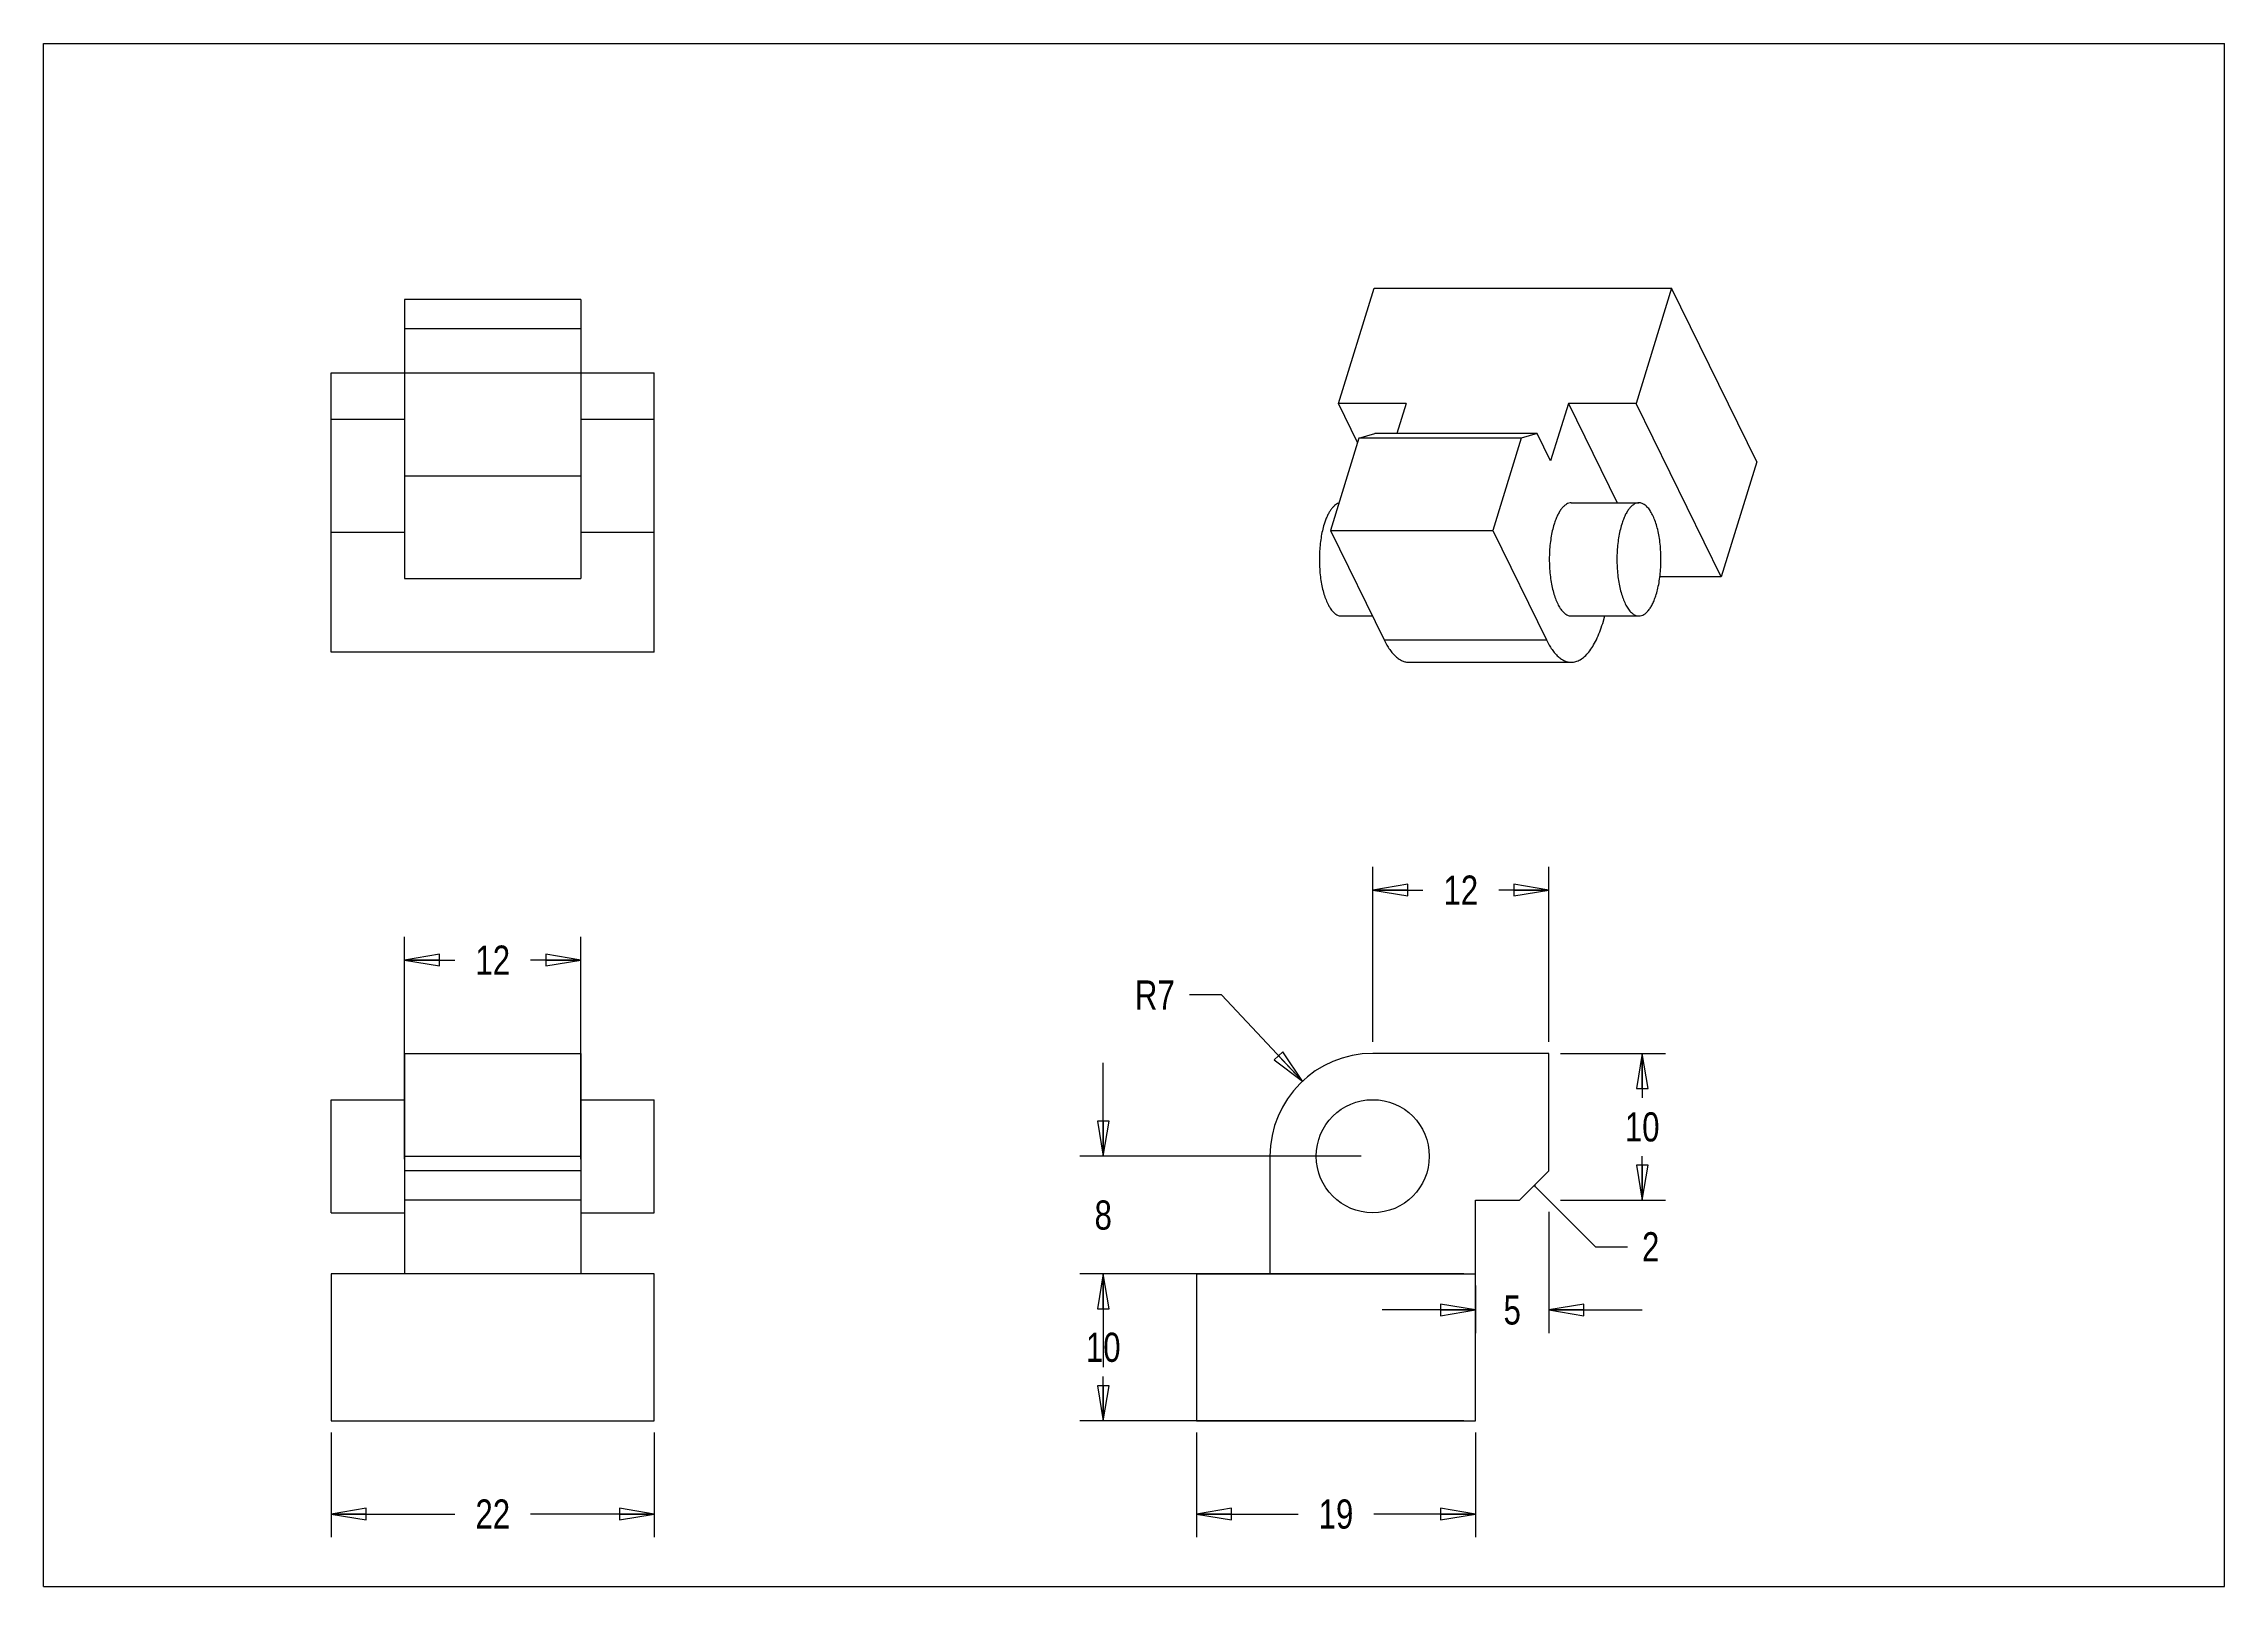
# Model space of a CAD drawing. Header units: millimetres. Extents: x 0 to 297, y 0 to 210.
import ezdxf

# ---------------------------------------------------------------- set-up
doc = ezdxf.new("R2010")
doc.units = ezdxf.units.MM
doc.header["$LTSCALE"] = 0.64311
doc.header["$MEASUREMENT"] = 0
doc.layers.get('0').update_dxf_attribs({"linetype": 'CONTINUOUS'})
doc.styles.get("Standard").update_dxf_attribs({"font": 'txt', "width": 0.8})
doc.dimstyles.new('DIMSTYLE_1', dxfattribs={"dimtxt": 0.15625, "dimasz": 0.1875, "dimexe": 0.125, "dimexo": 0.625, "dimgap": 0.078125, "dimtad": 1, "dimlfac": 0.5, "dimzin": 4, "dimtxsty": 'STANDARD', "dimblk": 'CLOSED', "dimblk1": 'CLOSED', "dimblk2": 'CLOSED', "dimcen": 2.5, "dimazin": 1, "dimtfac": 1, "dimtmove": 0, "dimatfit": 3, "dimldrblk": 'CLOSED', "dimtzin": 4})
doc.dimstyles.new('DIMSTYLE_2', dxfattribs={"dimtxt": 0.15625, "dimasz": 0.1875, "dimexe": 0.125, "dimexo": 0.625, "dimtad": 1, "dimlfac": 0.5, "dimzin": 4, "dimtxsty": 'STANDARD', "dimblk": 'CLOSED', "dimblk1": 'CLOSED', "dimblk2": 'CLOSED', "dimcen": 2.5, "dimazin": 1, "dimtfac": 1, "dimtmove": 0, "dimatfit": 3, "dimldrblk": 'CLOSED', "dimtzin": 4})
doc.dimstyles.get("Standard").update_dxf_attribs({"dimtxt": 0.15625, "dimasz": 0.1875, "dimexe": 0.125, "dimexo": 0.625, "dimtad": 1, "dimzin": 4, "dimtxsty": 'STANDARD', "dimblk": 'CLOSED', "dimblk1": 'CLOSED', "dimblk2": 'CLOSED', "dimcen": 2.5, "dimazin": 1, "dimtp": 0.01, "dimtm": 0.01, "dimtfac": 1, "dimtmove": 0, "dimatfit": 3, "dimldrblk": 'CLOSED', "dimtzin": 4})

# ---------------------------------------------------------------- blocks, each defined once
blk = doc.blocks.new('_CLOSED')
at = {"color": 0, "linetype": 'ByBlock'}
for p, q in [((0, 0), (-1, 0.167)), ((-1, 0.167), (-1, -0.167)), ((-1, -0.167), (0, 0)), ((-1, 0), (0, 0))]:
    blk.add_line(p, q, dxfattribs=at)
blk = doc.blocks.new('*D1')
at = {"color": 2, "linetype": 'Continuous', "transparency": 16777216}
for p, q in [((157.01, 20.96), (157.01, 6.68)), ((195.01, 20.96), (195.01, 6.68)), ((157.01, 9.85), (170.85, 9.85)), ((195.01, 9.85), (181.17, 9.85))]:
    blk.add_line(p, q, dxfattribs=at)
at = {"color": 2, "linetype": 'Continuous', "transparency": 16777216, "xscale": 4.762499999999999, "yscale": 4.762499999999999, "zscale": 4.762499999999999, "rotation": 180}
blk.add_blockref('_CLOSED', (157.01, 9.85), dxfattribs=at)
at = {"color": 2, "linetype": 'Continuous', "transparency": 16777216, "xscale": 4.762499999999999, "yscale": 4.762499999999999, "zscale": 4.762499999999999}
blk.add_blockref('_CLOSED', (195.01, 9.85), dxfattribs=at)
at = {"color": 2, "linetype": 'Continuous', "transparency": 16777216, "insert": (176.01, 11.83), "char_height": 3.969, "width": 6.35, "attachment_point": 2, "line_spacing_factor": 0.9}
blk.add_mtext('19', dxfattribs=at)
blk = doc.blocks.new('*D2')
at = {"color": 2, "linetype": 'Continuous', "transparency": 16777216}
for p, q in [((193.42, 42.55), (141.14, 42.55)), ((144.31, 42.55), (144.31, 36.52)), ((144.31, 22.55), (144.31, 28.58)), ((193.42, 22.55), (141.14, 22.55))]:
    blk.add_line(p, q, dxfattribs=at)
at = {"color": 2, "linetype": 'Continuous', "transparency": 16777216, "xscale": 4.762499999999999, "yscale": 4.762499999999999, "zscale": 4.762499999999999}
for p, rotation in [((144.31, 42.55), 90), ((144.31, 22.55), -90.00000000000001)]:
    blk.add_blockref('_CLOSED', p, dxfattribs=dict(at, rotation=rotation))
at = {"color": 2, "linetype": 'Continuous', "transparency": 16777216, "insert": (144.31, 34.53), "char_height": 3.969, "width": 6.35, "attachment_point": 2, "line_spacing_factor": 0.9}
blk.add_mtext('10', dxfattribs=at)
blk = doc.blocks.new('*D3')
at = {"color": 2, "linetype": 'Continuous', "transparency": 16777216}
for p, q in [((39.17, 20.96), (39.17, 6.68)), ((83.17, 20.96), (83.17, 6.68)), ((39.17, 9.85), (56.01, 9.85)), ((83.17, 9.85), (66.33, 9.85))]:
    blk.add_line(p, q, dxfattribs=at)
at = {"color": 2, "linetype": 'Continuous', "transparency": 16777216, "xscale": 4.762499999999999, "yscale": 4.762499999999999, "zscale": 4.762499999999999, "rotation": 180}
blk.add_blockref('_CLOSED', (39.17, 9.85), dxfattribs=at)
at = {"color": 2, "linetype": 'Continuous', "transparency": 16777216, "xscale": 4.762499999999999, "yscale": 4.762499999999999, "zscale": 4.762499999999999}
blk.add_blockref('_CLOSED', (83.17, 9.85), dxfattribs=at)
at = {"color": 2, "linetype": 'Continuous', "transparency": 16777216, "insert": (61.17, 11.83), "char_height": 3.969, "width": 6.35, "attachment_point": 2, "line_spacing_factor": 0.9}
blk.add_mtext('22', dxfattribs=at)
blk = doc.blocks.new('*D4')
at = {"color": 2, "linetype": 'Continuous', "transparency": 16777216}
for p, q in [((49.17, 58.14), (49.17, 88.43)), ((73.17, 58.14), (73.17, 88.43)), ((49.17, 85.25), (56.01, 85.25)), ((73.17, 85.25), (66.33, 85.25))]:
    blk.add_line(p, q, dxfattribs=at)
at = {"color": 2, "linetype": 'Continuous', "transparency": 16777216, "xscale": 4.762499999999999, "yscale": 4.762499999999999, "zscale": 4.762499999999999, "rotation": 180}
blk.add_blockref('_CLOSED', (49.17, 85.25), dxfattribs=at)
at = {"color": 2, "linetype": 'Continuous', "transparency": 16777216, "xscale": 4.762499999999999, "yscale": 4.762499999999999, "zscale": 4.762499999999999}
blk.add_blockref('_CLOSED', (73.17, 85.25), dxfattribs=at)
at = {"color": 2, "linetype": 'Continuous', "transparency": 16777216, "insert": (61.17, 87.23), "char_height": 3.969, "width": 6.35, "attachment_point": 2, "line_spacing_factor": 0.9}
blk.add_mtext('12', dxfattribs=at)
blk = doc.blocks.new('*D5')
at = {"color": 2, "linetype": 'Continuous', "transparency": 16777216}
for p, q in [((144.31, 58.55), (144.31, 71.25)), ((179.42, 58.55), (141.14, 58.55)), ((165.42, 42.55), (141.14, 42.55)), ((144.31, 42.55), (144.31, 29.85))]:
    blk.add_line(p, q, dxfattribs=at)
at = {"color": 2, "linetype": 'Continuous', "transparency": 16777216, "xscale": 4.762499999999999, "yscale": 4.762499999999999, "zscale": 4.762499999999999}
for p, rotation in [((144.31, 58.55), -90.00000000000001), ((144.31, 42.55), 90)]:
    blk.add_blockref('_CLOSED', p, dxfattribs=dict(at, rotation=rotation))
at = {"color": 2, "linetype": 'Continuous', "transparency": 16777216, "insert": (144.31, 52.53), "char_height": 3.97, "width": 3.175, "attachment_point": 2, "line_spacing_factor": 0.9}
blk.add_mtext('8', dxfattribs=at)
blk = doc.blocks.new('*D6')
at = {"color": 2, "linetype": 'Continuous', "transparency": 16777216}
for p, q in [((160.4, 80.5), (156.04, 80.5)), ((171.43, 68.76), (160.4, 80.5))]:
    blk.add_line(p, q, dxfattribs=at)
at = {"color": 2, "linetype": 'Continuous', "transparency": 16777216, "xscale": 4.762499999999999, "yscale": 4.762499999999999, "zscale": 4.762499999999999, "rotation": -46.799676852800026}
blk.add_blockref('_CLOSED', (171.43, 68.76), dxfattribs=at)
at = {"color": 2, "linetype": 'Continuous', "transparency": 16777216, "insert": (154.05, 82.48), "char_height": 3.969, "width": 6.35, "attachment_point": 3, "line_spacing_factor": 0.9}
blk.add_mtext('R7', dxfattribs=at)
blk = doc.blocks.new('*D7')
at = {"color": 2, "linetype": 'Continuous', "transparency": 16777216}
for p, q in [((181.01, 74.14), (181.01, 97.95)), ((205.01, 74.14), (205.01, 97.95)), ((181.01, 94.78), (187.85, 94.78)), ((205.01, 94.78), (198.17, 94.78))]:
    blk.add_line(p, q, dxfattribs=at)
at = {"color": 2, "linetype": 'Continuous', "transparency": 16777216, "xscale": 4.762499999999999, "yscale": 4.762499999999999, "zscale": 4.762499999999999, "rotation": 180}
blk.add_blockref('_CLOSED', (181.01, 94.78), dxfattribs=at)
at = {"color": 2, "linetype": 'Continuous', "transparency": 16777216, "xscale": 4.762499999999999, "yscale": 4.762499999999999, "zscale": 4.762499999999999}
blk.add_blockref('_CLOSED', (205.01, 94.78), dxfattribs=at)
at = {"color": 2, "linetype": 'Continuous', "transparency": 16777216, "insert": (193.01, 96.76), "char_height": 3.969, "width": 6.35, "attachment_point": 2, "line_spacing_factor": 0.9}
blk.add_mtext('12', dxfattribs=at)
blk = doc.blocks.new('*D8')
at = {"color": 2, "linetype": 'Continuous', "transparency": 16777216}
for p, q in [((206.6, 72.55), (220.89, 72.55)), ((217.71, 72.55), (217.71, 66.52)), ((217.71, 52.55), (217.71, 58.58)), ((206.6, 52.55), (220.89, 52.55))]:
    blk.add_line(p, q, dxfattribs=at)
at = {"color": 2, "linetype": 'Continuous', "transparency": 16777216, "xscale": 4.762499999999999, "yscale": 4.762499999999999, "zscale": 4.762499999999999}
for p, rotation in [((217.71, 72.55), 90), ((217.71, 52.55), -90.00000000000001)]:
    blk.add_blockref('_CLOSED', p, dxfattribs=dict(at, rotation=rotation))
at = {"color": 2, "linetype": 'Continuous', "transparency": 16777216, "insert": (217.71, 64.53), "char_height": 3.969, "width": 6.35, "attachment_point": 2, "line_spacing_factor": 0.9}
blk.add_mtext('10', dxfattribs=at)
blk = doc.blocks.new('*D9')
at = {"color": 2, "linetype": 'Continuous', "transparency": 16777216}
for p, q in [((205.01, 50.96), (205.01, 34.45)), ((195.01, 40.96), (195.01, 34.45)), ((195.01, 37.62), (182.31, 37.62)), ((205.01, 37.62), (217.71, 37.62))]:
    blk.add_line(p, q, dxfattribs=at)
at = {"color": 2, "linetype": 'Continuous', "transparency": 16777216, "xscale": 4.762499999999999, "yscale": 4.762499999999999, "zscale": 4.762499999999999}
blk.add_blockref('_CLOSED', (195.01, 37.62), dxfattribs=at)
at = {"color": 2, "linetype": 'Continuous', "transparency": 16777216, "xscale": 4.762499999999999, "yscale": 4.762499999999999, "zscale": 4.762499999999999, "rotation": 180}
blk.add_blockref('_CLOSED', (205.01, 37.62), dxfattribs=at)
at = {"color": 2, "linetype": 'Continuous', "transparency": 16777216, "insert": (200.01, 39.61), "char_height": 3.97, "width": 3.175, "attachment_point": 2, "line_spacing_factor": 0.9}
blk.add_mtext('5', dxfattribs=at)

msp = doc.modelspace()

# ---------------------------------------------------------------- linework, layer by layer
at = {"color": 7, "linetype": 'Continuous'}
for p, q in [((0, 0), (0, 210)), ((0, 210), (297, 210)), ((297, 0), (297, 210)), ((176.345, 161.027), (181.187, 176.693)), ((181.187, 176.693), (221.713, 176.693)), ((221.713, 176.693), (216.872, 161.027)), ((233.305, 153.072), (221.713, 176.693)), ((49.166, 175.178), (49.166, 137.178)), ((73.166, 175.178), (49.166, 175.178)), ((73.166, 175.178), (73.166, 137.178)), ((73.166, 171.178), (49.166, 171.178)), ((39.166, 127.178), (39.166, 165.178)), ((39.166, 165.178), (83.166, 165.178)), ((83.166, 127.178), (83.166, 165.178)), ((178.946, 155.726), (176.345, 161.027)), ((185.556, 161.027), (176.345, 161.027)), ((185.556, 161.027), (184.288, 156.923)), ((207.661, 161.027), (205.241, 153.193)), ((207.661, 161.027), (214.304, 147.491)), ((216.872, 161.027), (207.661, 161.027)), ((228.464, 137.405), (216.872, 161.027)), ((39.166, 158.878), (49.166, 158.878)), ((73.166, 158.878), (83.166, 158.878)), ((179.116, 156.276), (175.243, 143.743)), ((179.116, 156.276), (181.305, 156.923)), ((201.222, 156.276), (179.116, 156.276)), ((203.41, 156.923), (181.305, 156.923)), ((201.222, 156.276), (197.349, 143.743)), ((203.41, 156.923), (201.222, 156.276)), ((205.241, 153.193), (203.41, 156.923)), ((233.305, 153.072), (228.464, 137.405)), ((49.166, 151.178), (73.166, 151.178)), ((208.059, 147.491), (217.269, 147.491)), ((39.166, 143.478), (49.166, 143.478)), ((73.166, 143.478), (83.166, 143.478)), ((175.243, 143.743), (182.564, 128.824)), ((175.243, 143.743), (197.349, 143.743)), ((197.349, 143.743), (204.67, 128.824)), ((49.166, 137.178), (73.166, 137.178)), ((228.464, 137.405), (220.111, 137.405)), ((176.743, 132.091), (180.961, 132.091)), ((208.059, 132.091), (217.269, 132.091)), ((212.329, 131.088), (212.639, 132.091)), ((182.564, 128.824), (204.67, 128.824)), ((83.166, 127.178), (39.166, 127.178)), ((185.953, 125.791), (208.059, 125.791)), ((49.166, 72.55), (49.166, 42.55)), ((49.166, 72.55), (73.166, 72.55)), ((73.166, 72.55), (73.166, 42.55)), ((205.012, 72.55), (181.012, 72.55)), ((205.012, 56.55), (205.012, 72.55)), ((39.166, 50.85), (39.166, 66.25)), ((39.166, 66.25), (49.166, 66.25)), ((73.166, 66.25), (83.166, 66.25)), ((83.166, 50.85), (83.166, 66.25)), ((49.166, 58.55), (73.166, 58.55)), ((73.166, 56.55), (49.166, 56.55)), ((167.012, 58.55), (167.012, 42.55)), ((205.012, 56.55), (201.012, 52.55)), ((39.166, 50.85), (49.166, 50.85)), ((73.166, 52.55), (49.166, 52.55)), ((73.166, 50.85), (83.166, 50.85)), ((195.012, 52.55), (201.012, 52.55)), ((195.012, 22.55), (195.012, 52.55)), ((39.166, 42.55), (39.166, 22.55)), ((83.166, 42.55), (39.166, 42.55)), ((83.166, 22.55), (83.166, 42.55)), ((157.012, 42.55), (157.012, 22.55)), ((157.012, 42.55), (195.012, 42.55)), ((39.166, 22.55), (83.166, 22.55)), ((157.012, 22.55), (195.012, 22.55)), ((0, 0), (297, 0))]:
    msp.add_line(p, q, dxfattribs=at)
msp.add_circle((181.012, 58.55), 7.7, dxfattribs=at)
msp.add_arc((181.012, 58.55), 14, 90, 180, dxfattribs=at)
at = {"color": 7, "linetype": 'Continuous', "extrusion": (0, 0, 25.4)}
for points, knots in [([(176.383, 147.435), (176.283, 147.404), (176.081, 147.313), (175.797, 147.111), (175.524, 146.84), (175.264, 146.503), (175.017, 146.103), (174.787, 145.645), (174.576, 145.131), (174.453, 144.767), (174.394, 144.577)], [0, 0, 0, 0, 0.0873791, 0.1830247, 0.2891657, 0.4070541, 0.5372619, 0.6798377, 0.8344097, 1, 1, 1, 1]), ([(208.059, 147.491), (207.945, 147.491), (207.71, 147.456), (207.37, 147.302), (207.044, 147.054), (206.734, 146.716), (206.441, 146.293), (206.168, 145.789), (205.92, 145.21), (205.777, 144.795), (205.71, 144.577)], [0, 0, 0, 0, 0.0858514, 0.177424, 0.2792276, 0.3941553, 0.5236375, 0.6681022, 0.8272645, 1, 1, 1, 1]), ([(217.269, 147.491), (217.156, 147.491), (216.92, 147.456), (216.581, 147.302), (216.255, 147.054), (215.944, 146.716), (215.651, 146.293), (215.379, 145.789), (215.131, 145.21), (214.988, 144.795), (214.921, 144.577)], [0, 0, 0, 0, 0.0858501, 0.1774239, 0.2792273, 0.3941523, 0.5236291, 0.6680994, 0.8272793, 1, 1, 1, 1]), ([(219.618, 135.004), (219.709, 135.297), (219.871, 135.912), (220.055, 136.873), (220.185, 137.892), (220.26, 138.947), (220.276, 140.018), (220.235, 141.086), (220.137, 142.128), (219.983, 143.124), (219.777, 144.056), (219.524, 144.906), (219.227, 145.657), (218.892, 146.295), (218.576, 146.74), (218.306, 147.022), (218.049, 147.24), (217.771, 147.399), (217.482, 147.478), (217.34, 147.491), (217.269, 147.491)], [0, 0, 0, 0, 0.0673804, 0.1394172, 0.2149479, 0.2927988, 0.3716809, 0.4502831, 0.5273064, 0.6014931, 0.6716741, 0.7368122, 0.796051, 0.8487915, 0.894803, 0.9153781, 0.9344487, 0.9687238, 0.9845687, 1, 1, 1, 1]), ([(174.394, 144.577), (174.303, 144.284), (174.141, 143.67), (173.957, 142.708), (173.827, 141.69), (173.753, 140.635), (173.736, 139.563), (173.777, 138.496), (173.875, 137.454), (174.029, 136.457), (174.235, 135.525), (174.488, 134.676), (174.785, 133.925), (175.12, 133.287), (175.436, 132.842), (175.706, 132.559), (175.963, 132.342), (176.241, 132.183), (176.53, 132.104), (176.673, 132.091), (176.743, 132.091)], [0, 0, 0, 0, 0.0673804, 0.1394172, 0.2149479, 0.2927988, 0.3716809, 0.4502831, 0.5273064, 0.6014931, 0.6716741, 0.7368122, 0.796051, 0.8487915, 0.894803, 0.9153781, 0.9344487, 0.9687238, 0.9845687, 1, 1, 1, 1]), ([(205.71, 144.577), (205.619, 144.284), (205.457, 143.67), (205.273, 142.708), (205.143, 141.69), (205.069, 140.635), (205.052, 139.563), (205.093, 138.496), (205.192, 137.454), (205.345, 136.457), (205.551, 135.525), (205.805, 134.676), (206.101, 133.925), (206.389, 133.376), (206.639, 133.002), (206.827, 132.763), (207.022, 132.559), (207.279, 132.342), (207.557, 132.183), (207.846, 132.104), (207.989, 132.091), (208.059, 132.091)], [0, 0, 0, 0, 0.0673825, 0.1394118, 0.2149419, 0.2927911, 0.3716705, 0.4502707, 0.527291, 0.6014758, 0.6716547, 0.7367888, 0.7960245, 0.8487641, 0.8726215, 0.8948096, 0.9153833, 0.9344515, 0.968725, 0.9845691, 1, 1, 1, 1]), ([(214.921, 144.577), (214.83, 144.284), (214.668, 143.67), (214.484, 142.708), (214.354, 141.69), (214.279, 140.635), (214.263, 139.563), (214.304, 138.496), (214.402, 137.454), (214.556, 136.457), (214.761, 135.525), (215.015, 134.676), (215.312, 133.925), (215.646, 133.287), (215.963, 132.842), (216.232, 132.559), (216.49, 132.342), (216.768, 132.183), (217.057, 132.104), (217.199, 132.091), (217.27, 132.091)], [0, 0, 0, 0, 0.0673804, 0.1394172, 0.2149479, 0.2927988, 0.3716809, 0.4502831, 0.5273064, 0.6014931, 0.6716741, 0.7368122, 0.796051, 0.8487915, 0.894803, 0.9153781, 0.9344487, 0.9687238, 0.9845687, 1, 1, 1, 1]), ([(217.27, 132.091), (217.383, 132.091), (217.618, 132.126), (217.958, 132.28), (218.284, 132.528), (218.595, 132.866), (218.887, 133.289), (219.16, 133.793), (219.408, 134.372), (219.551, 134.787), (219.618, 135.004)], [0, 0, 0, 0, 0.0858501, 0.1774239, 0.2792273, 0.3941523, 0.5236291, 0.6680994, 0.8272793, 1, 1, 1, 1]), ([(208.059, 125.791), (208.162, 125.791), (208.369, 125.806), (208.786, 125.897), (209.311, 126.134), (209.903, 126.585), (210.468, 127.2), (211.001, 127.969), (211.496, 128.886), (211.948, 129.938), (212.207, 130.692), (212.329, 131.088)], [0, 0, 0, 0, 0.0426524, 0.086048, 0.1776016, 0.2793831, 0.394277, 0.5237458, 0.6681759, 0.8272683, 1, 1, 1, 1]), ([(182.564, 128.824), (182.679, 128.59), (182.915, 128.146), (183.305, 127.536), (183.713, 127.01), (184.137, 126.573), (184.576, 126.228), (185.027, 125.977), (185.488, 125.825), (185.801, 125.791), (185.954, 125.791)], [0, 0, 0, 0, 0.1639413, 0.3154414, 0.4544015, 0.5813415, 0.6973087, 0.803986, 0.9038197, 1, 1, 1, 1]), ([(204.67, 128.824), (204.785, 128.59), (205.021, 128.146), (205.41, 127.536), (205.818, 127.01), (206.243, 126.573), (206.682, 126.228), (207.133, 125.977), (207.593, 125.825), (207.906, 125.791), (208.059, 125.791)], [0, 0, 0, 0, 0.1639413, 0.3154414, 0.4544015, 0.5813415, 0.6973087, 0.803986, 0.9038197, 1, 1, 1, 1])]:
    msp.add_open_spline(points, degree=3, knots=knots, dxfattribs=at)

# ---------------------------------------------------------------- texts
at = {"color": 2, "linetype": 'Continuous', "insert": (217.686, 48.211), "char_height": 3.969, "width": 3.175, "attachment_point": 1, "line_spacing_factor": 0.9}
msp.add_mtext('2', dxfattribs=at)

# ---------------------------------------------------------------- dimensions: what is measured, and where the dimension line sits
at = {"color": 2, "linetype": 'Continuous'}
for base, p1, p2, picture, middle in [((205.012, 94.775), (181.012, 72.55), (205.012, 72.55), '*D7', (193.409, 94.775)), ((73.166, 85.25), (49.166, 56.55), (73.166, 56.55), '*D4', (61.563, 85.25)), ((205.012, 37.622), (195.012, 42.55), (205.012, 52.55), '*D9', (200.111, 37.622)), ((83.166, 9.85), (39.166, 22.55), (83.166, 22.55), '*D3', (61.166, 9.85))]:
    dim = msp.add_linear_dim(base=base, p1=p1, p2=p2, dimstyle='DIMSTYLE_1', dxfattribs=at)
    dim.commit()
    dim.dimension.update_dxf_attribs({"geometry": picture, "text_midpoint": middle, "dimtype": 160})
dim = msp.add_radius_dim(center=(181.012, 58.55), mpoint=(171.428, 68.756), text='R<>', dimstyle='DIMSTYLE_2', dxfattribs=at)
dim.commit()
dim.dimension.update_dxf_attribs({"geometry": '*D6', "text_midpoint": (150.879, 80.495), "dimtype": 164})
for base, p1, p2, angle, picture, middle in [((217.712, 52.55), (205.012, 72.55), (205.012, 52.55), 270, '*D8', (218.109, 62.55)), ((144.312, 58.55), (167.012, 42.55), (181.012, 58.55), 90, '*D5', (144.312, 50.55)), ((144.312, 42.55), (195.012, 22.55), (195.012, 42.55), 90, '*D2', (144.709, 32.55)), ((157.012, 9.85), (195.012, 22.55), (157.012, 22.55), 180, '*D1', (176.409, 9.85))]:
    dim = msp.add_linear_dim(base=base, p1=p1, p2=p2, angle=angle, dimstyle='DIMSTYLE_1', dxfattribs=at)
    dim.commit()
    dim.dimension.update_dxf_attribs({"geometry": picture, "text_midpoint": middle, "dimtype": 160})

# ---------------------------------------------------------------- leaders
at = {"color": 2, "linetype": 'Continuous', "annotation_type": 0, "has_hookline": 1, "hookline_direction": 1, "text_width": 0.0833, "horizontal_direction": (25.4, 0, 0)}
msp.add_leader([(203.012, 54.55), (211.336, 46.227), (215.701, 46.227)], dimstyle='STANDARD', override={"dimtad": 0}, dxfattribs=at)

doc.saveas('drawing.dxf')
